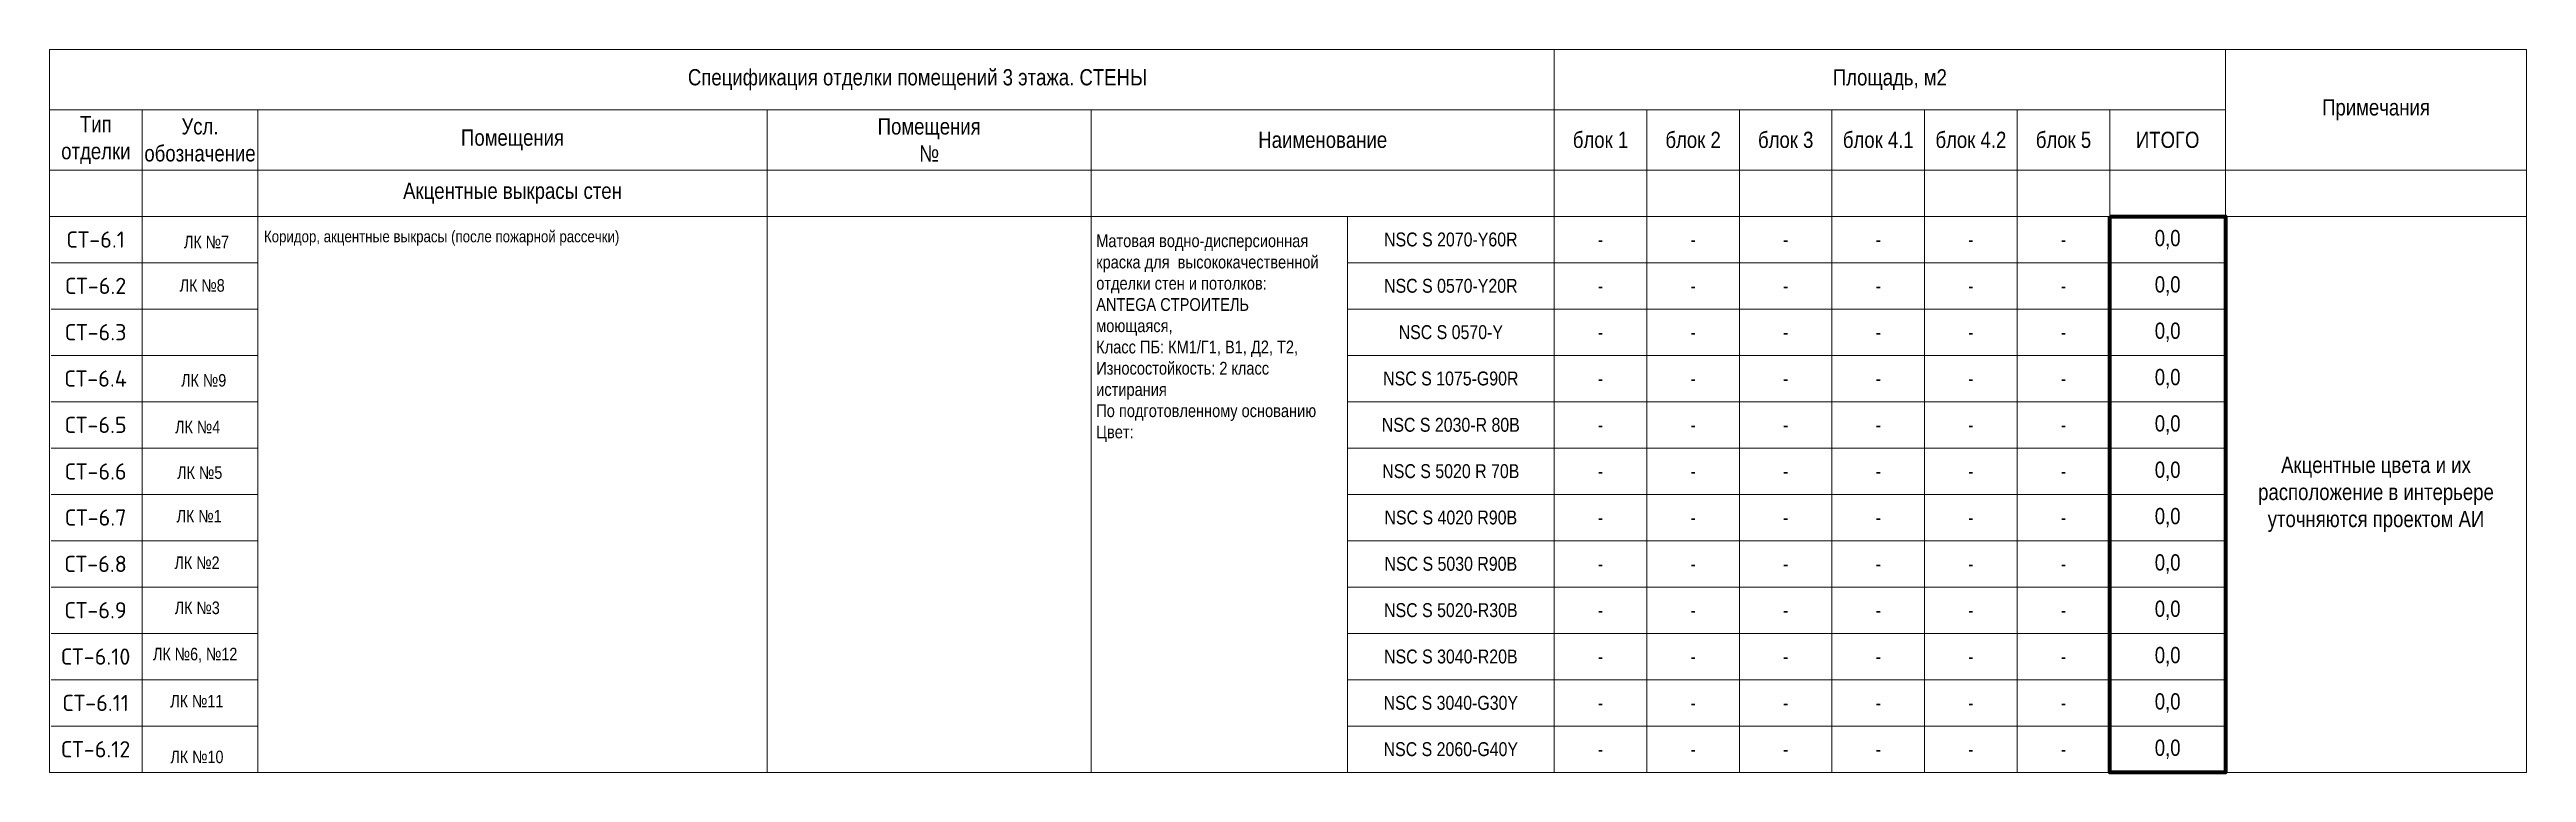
# Model space of a CAD drawing. Header units: millimetres. Extents: x -328335 to 1212475, y -208171 to 164144.
# Drawn here: x -129661 to -76161, y -60504 to -44904 of the extents above; entities that cross this region are included whole.
import ezdxf

# ---------------------------------------------------------------- set-up
doc = ezdxf.new("R2010")
doc.units = ezdxf.units.MM
doc.header["$LTSCALE"] = 0.5
doc.layers.get('Defpoints').update_dxf_attribs({"color": 140})
for name, color, linetype, lineweight in [('АИ_Стены_марка', 7, 'Continuous', 9), ('АИ_Таблица', 7, 'Continuous', 13), ('АИ_Текст', 7, 'Continuous', 13)]:
    doc.layers.add(name, color=color, linetype=linetype, lineweight=lineweight)
doc.layers.add('АР_Делит', color=120, linetype='Continuous', lineweight=0, plot=False)
doc.styles.add('Isocpeur3', font='isocpeur.ttf')
doc.styles.add('style1', font='ARIALN.TTF')

msp = doc.modelspace()

# ---------------------------------------------------------------- texts
at = {"layer": 'АИ_Стены_марка', "color": 0, "char_height": 350, "width": 2000, "attachment_point": 5, "style": 'Isocpeur3'}
for s, insert in [('СТ-6.1', (-128660.53, -49003.548)), ('СТ-6.2', (-128660.53, -50003.548)), ('СТ-6.3', (-128660.53, -51003.548)), ('СТ-6.4', (-128660.53, -52003.548)), ('СТ-6.5', (-128660.53, -53003.548)), ('СТ-6.6', (-128660.53, -54009.061)), ('СТ-6.7', (-128660.53, -55003.548)), ('СТ-6.8', (-128660.53, -56003.548)), ('СТ-6.9', (-128660.53, -57003.548)), ('СТ-6.10', (-128660.53, -58003.548)), ('СТ-6.11', (-128660.53, -59003.548)), ('СТ-6.12', (-128660.53, -60003.548))]:
    msp.add_mtext(s, dxfattribs=dict(at, insert=insert))
at = {"layer": 'АИ_Текст', "style": 'style1'}
for s, insert, char_height, width, attachment_point in [('Спецификация отделки помещений 3 этажа. СТЕНЫ', (-110910.53, -45553.548), 350, 27500, 5), ('Площадь, м2', (-89910.53, -45553.548), 350, 14500, 5), ('Примечания', (-79410.53, -46203.548), 350, 6500, 5), ('Тип отделки', (-128660.53, -46853.548), 350, 2000, 5), ('Усл. обозначение', (-126410.53, -46853.548), 350, 2500, 5), ('Помещения\\P№', (-110660.53, -46853.548), 350, 7000, 5), ('Помещения', (-119660.53, -46853.548), 350, 11000, 5), ('Наименование', (-102160.53, -46853.548), 350, 10000, 5), ('блок 1', (-96160.53, -46853.548), 350, 2000, 5), ('блок 2', (-94160.53, -46853.548), 350, 2000, 5), ('блок 3', (-92160.53, -46853.548), 350, 2000, 5), ('блок 4.1', (-90160.53, -46853.548), 350, 2000, 5), ('блок 4.2', (-88160.53, -46853.548), 350, 2000, 5), ('блок 5', (-86160.53, -46853.548), 350, 2000, 5), ('ИТОГО', (-83910.53, -46853.548), 350, 2500, 5), ('Акцентные выкрасы стен', (-119660.53, -48003.548), 350, 11000, 5), ('Коридор, акцентные выкрасы (после пожарной рассечки)', (-125028.68, -48811.805), 250, 10868.15031, 1), ('\\pxa0.66667;{\\H0.91667x;\\C256;Матовая водно-дисперсионная краска для  высококачественной отделки стен и потолков: ANTEGA СТРОИТЕЛЬ моющаяся, \\PКласс ПБ: КМ1/Г1, В1, Д2, Т2, Износостойкость: 2 класс истирания\\PПо подготовленному основанию\\PЦвет:}', (-107052.9, -48892.711), 300, 4906.27937, 1), ('\\pxa0.66667;{\\C240;\\c2367469;NSC S 2070-Y60R}', (-99393.744, -49003.548), 300, 4466.42885, 5), ('-', (-96160.53, -49003.548), 300, 2000, 5), ('-', (-94160.53, -49003.548), 300, 2000, 5), ('-', (-92160.53, -49003.548), 300, 2000, 5), ('-', (-90160.53, -49003.548), 300, 2000, 5), ('-', (-88160.53, -49003.548), 300, 2000, 5), ('-', (-86160.53, -49003.548), 300, 2000, 5), ('0,0', (-83910.53, -49003.548), 350, 2500, 5), ('\\pxa0.66667;{\\C240;\\c2367469;NSC S 0570-Y20R}', (-99393.744, -50003.548), 300, 4466.42885, 5), ('-', (-96160.53, -50003.548), 300, 2000, 5), ('-', (-94160.53, -50003.548), 300, 2000, 5), ('-', (-92160.53, -50003.548), 300, 2000, 5), ('-', (-90160.53, -50003.548), 300, 2000, 5), ('-', (-88160.53, -50003.548), 300, 2000, 5), ('-', (-86160.53, -50003.548), 300, 2000, 5), ('0,0', (-83910.53, -50003.548), 350, 2500, 5), ('0,0', (-83910.53, -51003.548), 350, 2500, 5), ('\\pxa0.66667;{\\C240;\\c2367469;NSC S 0570-Y}', (-99393.744, -51003.548), 300, 4466.42885, 5), ('-', (-96160.53, -51003.548), 300, 2000, 5), ('-', (-94160.53, -51003.548), 300, 2000, 5), ('-', (-92160.53, -51003.548), 300, 2000, 5), ('-', (-90160.53, -51003.548), 300, 2000, 5), ('-', (-88160.53, -51003.548), 300, 2000, 5), ('-', (-86160.53, -51003.548), 300, 2000, 5), ('\\pxa0.66667;{\\C240;\\c2367469;NSC S 1075-G90R}', (-99393.744, -52003.548), 300, 4466.42885, 5), ('0,0', (-83910.53, -52003.548), 350, 2500, 5), ('-', (-96160.53, -52003.548), 300, 2000, 5), ('-', (-94160.53, -52003.548), 300, 2000, 5), ('-', (-92160.53, -52003.548), 300, 2000, 5), ('-', (-90160.53, -52003.548), 300, 2000, 5), ('-', (-88160.53, -52003.548), 300, 2000, 5), ('-', (-86160.53, -52003.548), 300, 2000, 5), ('\\pxa0.66667;{\\C240;\\c2367469;NSC S 2030-R 80B}', (-99393.744, -53003.548), 300, 4466.42885, 5), ('0,0', (-83910.53, -53003.548), 350, 2500, 5), ('-', (-96160.53, -53003.548), 300, 2000, 5), ('-', (-94160.53, -53003.548), 300, 2000, 5), ('-', (-92160.53, -53003.548), 300, 2000, 5), ('-', (-90160.53, -53003.548), 300, 2000, 5), ('-', (-88160.53, -53003.548), 300, 2000, 5), ('-', (-86160.53, -53003.548), 300, 2000, 5), ('\\pxa0.66667;{\\C240;\\c2367469;NSC S 5020 R 70В}', (-99393.744, -54003.548), 300, 4466.42885, 5), ('-', (-96160.53, -54003.548), 300, 2000, 5), ('-', (-94160.53, -54003.548), 300, 2000, 5), ('-', (-92160.53, -54003.548), 300, 2000, 5), ('-', (-90160.53, -54003.548), 300, 2000, 5), ('-', (-88160.53, -54003.548), 300, 2000, 5), ('-', (-86160.53, -54003.548), 300, 2000, 5), ('0,0', (-83910.53, -54003.548), 350, 2500, 5), ('Акцентные цвета и их расположение в интерьере уточняются проектом АИ', (-79410.53, -54503.548), 350, 6500, 5), ('\\pxa0.66667;{\\C240;\\c2367469;NSC S 4020 R90B}', (-99393.744, -55003.548), 300, 4466.42885, 5), ('-', (-96160.53, -55003.548), 300, 2000, 5), ('-', (-94160.53, -55003.548), 300, 2000, 5), ('-', (-92160.53, -55003.548), 300, 2000, 5), ('-', (-90160.53, -55003.548), 300, 2000, 5), ('-', (-88160.53, -55003.548), 300, 2000, 5), ('-', (-86160.53, -55003.548), 300, 2000, 5), ('0,0', (-83910.53, -55003.548), 350, 2500, 5), ('\\pxa0.66667;{\\C240;\\c2367469;NSC S 5030\\C256; \\C240;\\c2367469;R90B}', (-99393.744, -56003.548), 300, 4466.42885, 5), ('-', (-96160.53, -56003.548), 300, 2000, 5), ('-', (-94160.53, -56003.548), 300, 2000, 5), ('-', (-92160.53, -56003.548), 300, 2000, 5), ('-', (-90160.53, -56003.548), 300, 2000, 5), ('-', (-88160.53, -56003.548), 300, 2000, 5), ('-', (-86160.53, -56003.548), 300, 2000, 5), ('0,0', (-83910.53, -56003.548), 350, 2500, 5), ('\\pxa0.66667;{\\C240;\\c2367469;NSC S 5020-R30B}', (-99393.744, -57003.548), 300, 4466.42885, 5), ('-', (-96160.53, -57003.548), 300, 2000, 5), ('-', (-94160.53, -57003.548), 300, 2000, 5), ('-', (-92160.53, -57003.548), 300, 2000, 5), ('-', (-90160.53, -57003.548), 300, 2000, 5), ('-', (-88160.53, -57003.548), 300, 2000, 5), ('-', (-86160.53, -57003.548), 300, 2000, 5), ('0,0', (-83910.53, -57003.548), 350, 2500, 5), ('\\pxa0.66667;{\\C240;\\c2367469;NSC S 3040-R20B}', (-99393.744, -58003.548), 300, 4466.42885, 5), ('-', (-96160.53, -58003.548), 300, 2000, 5), ('-', (-94160.53, -58003.548), 300, 2000, 5), ('-', (-92160.53, -58003.548), 300, 2000, 5), ('-', (-90160.53, -58003.548), 300, 2000, 5), ('-', (-88160.53, -58003.548), 300, 2000, 5), ('-', (-86160.53, -58003.548), 300, 2000, 5), ('0,0', (-83910.53, -58003.548), 350, 2500, 5), ('\\pxa0.66667;{\\C240;\\c2367469;NSC S 3040-G30Y}', (-99393.744, -59003.548), 300, 4466.42885, 5), ('0,0', (-83910.53, -59003.548), 350, 2500, 5), ('-', (-96160.53, -59003.548), 300, 2000, 5), ('-', (-94160.53, -59003.548), 300, 2000, 5), ('-', (-92160.53, -59003.548), 300, 2000, 5), ('-', (-90160.53, -59003.548), 300, 2000, 5), ('-', (-88160.53, -59003.548), 300, 2000, 5), ('-', (-86160.53, -59003.548), 300, 2000, 5), ('\\pxa0.66667;{\\C240;\\c2367469;NSC S 2060-G40Y}', (-99393.744, -60003.548), 300, 4466.42885, 5), ('0,0', (-83910.53, -60003.548), 350, 2500, 5), ('-', (-96160.53, -60003.548), 300, 2000, 5), ('-', (-94160.53, -60003.548), 300, 2000, 5), ('-', (-92160.53, -60003.548), 300, 2000, 5), ('-', (-90160.53, -60003.548), 300, 2000, 5), ('-', (-88160.53, -60003.548), 300, 2000, 5), ('-', (-86160.53, -60003.548), 300, 2000, 5)]:
    msp.add_mtext(s, dxfattribs=dict(at, insert=insert, char_height=char_height, width=width, attachment_point=attachment_point))
at = {"layer": 'АР_Делит', "char_height": 270, "width": 1888.44216, "attachment_point": 1, "style": 'style1'}
for s, insert in [('ЛК №7', (-126756.989, -48922.6)), ('ЛК №8', (-126849.776, -49858.471)), ('ЛК №9', (-126816.527, -51906.232)), ('ЛК №4', (-126946.889, -52914.691)), ('ЛК №5', (-126902.37, -53898.357)), ('ЛК №1', (-126915.725, -54837.511)), ('ЛК №2', (-126960.245, -55843.433)), ('ЛК №3', (-126955.803, -56815.702)), ('ЛК №6, №12', (-127425.362, -57814.715)), ('ЛК №11', (-127051.803, -58830.899)), ('ЛК №10', (-127048.972, -60033.809))]:
    msp.add_mtext(s, dxfattribs=dict(at, insert=insert))

# ---------------------------------------------------------------- linework, layer by layer
at = {"layer": 'Defpoints', "lineweight": 90}
msp.add_lwpolyline([(-85160.53, -48503.548), (-82660.53, -48503.548), (-82660.53, -60503.548), (-85160.53, -60503.548)], close=True, dxfattribs=at)
at = {"layer": 'АИ_Таблица'}
for p, q in [((-97160.53, -44903.548), (-97160.53, -60503.548)), ((-82660.53, -44903.548), (-82660.53, -60503.548)), ((-129660.53, -46203.548), (-82660.53, -46203.548)), ((-127660.53, -46203.548), (-127660.53, -60503.548)), ((-125160.53, -46203.548), (-125160.53, -60503.548)), ((-114160.53, -46203.548), (-114160.53, -60503.548)), ((-107160.53, -46203.548), (-107160.53, -60503.548)), ((-95160.53, -46203.548), (-95160.53, -60503.548)), ((-93160.53, -46203.548), (-93160.53, -60503.548)), ((-91160.53, -46203.548), (-91160.53, -60503.548)), ((-89160.53, -46203.548), (-89160.53, -60503.548)), ((-87160.53, -46203.548), (-87160.53, -60503.548)), ((-85160.53, -46203.548), (-85160.53, -60503.548)), ((-129660.53, -47503.548), (-76160.53, -47503.548)), ((-129660.53, -48503.548), (-76160.53, -48503.548)), ((-101626.959, -48503.548), (-101626.959, -60503.548)), ((-129626.959, -49503.548), (-125160.53, -49503.548)), ((-101626.959, -49503.548), (-82660.53, -49503.548)), ((-129626.959, -50503.548), (-125160.53, -50503.548)), ((-101626.959, -50503.548), (-82660.53, -50503.548)), ((-129626.959, -51503.548), (-125160.53, -51503.548)), ((-101626.959, -51503.548), (-82660.53, -51503.548)), ((-129626.959, -52503.548), (-125160.53, -52503.548)), ((-101626.959, -52503.548), (-82660.53, -52503.548)), ((-129626.959, -53503.548), (-125160.53, -53503.548)), ((-101626.959, -53503.548), (-82660.53, -53503.548)), ((-129626.959, -54503.548), (-125160.53, -54503.548)), ((-101626.959, -54503.548), (-82660.53, -54503.548)), ((-129626.959, -55503.548), (-125160.53, -55503.548)), ((-101626.959, -55503.548), (-82660.53, -55503.548)), ((-129626.959, -56503.548), (-125160.53, -56503.548)), ((-101626.959, -56503.548), (-82660.53, -56503.548)), ((-129626.959, -57503.548), (-125160.53, -57503.548)), ((-101626.959, -57503.548), (-82660.53, -57503.548)), ((-129626.959, -58503.548), (-125160.53, -58503.548)), ((-101626.959, -58503.548), (-82660.53, -58503.548)), ((-129626.959, -59503.548), (-125160.53, -59503.548)), ((-101626.959, -59503.548), (-82660.53, -59503.548)), ((-129660.53, -60503.548), (-76160.53, -60503.548))]:
    msp.add_line(p, q, dxfattribs=at)
at = {"layer": 'АИ_Таблица', "lineweight": 20}
for points in [[(-129660.53, -60503.548), (-129660.53, -44903.548)], [(-76160.53, -44903.548), (-76160.53, -60503.548)]]:
    msp.add_lwpolyline(points, dxfattribs=at)
msp.add_lwpolyline([(-129660.53, -44903.548), (-76160.53, -44903.548), (-76160.53, -60503.548), (-129660.53, -60503.548)], close=True, dxfattribs=at)

msp.set_redraw_order([(e.dxf.handle, doc.entitydb.next_handle()) for e in msp.query("TEXT MTEXT ATTDEF DIMENSION ARC_DIMENSION")])  # texts and dimensions are drawn at this point

doc.saveas('drawing.dxf')
